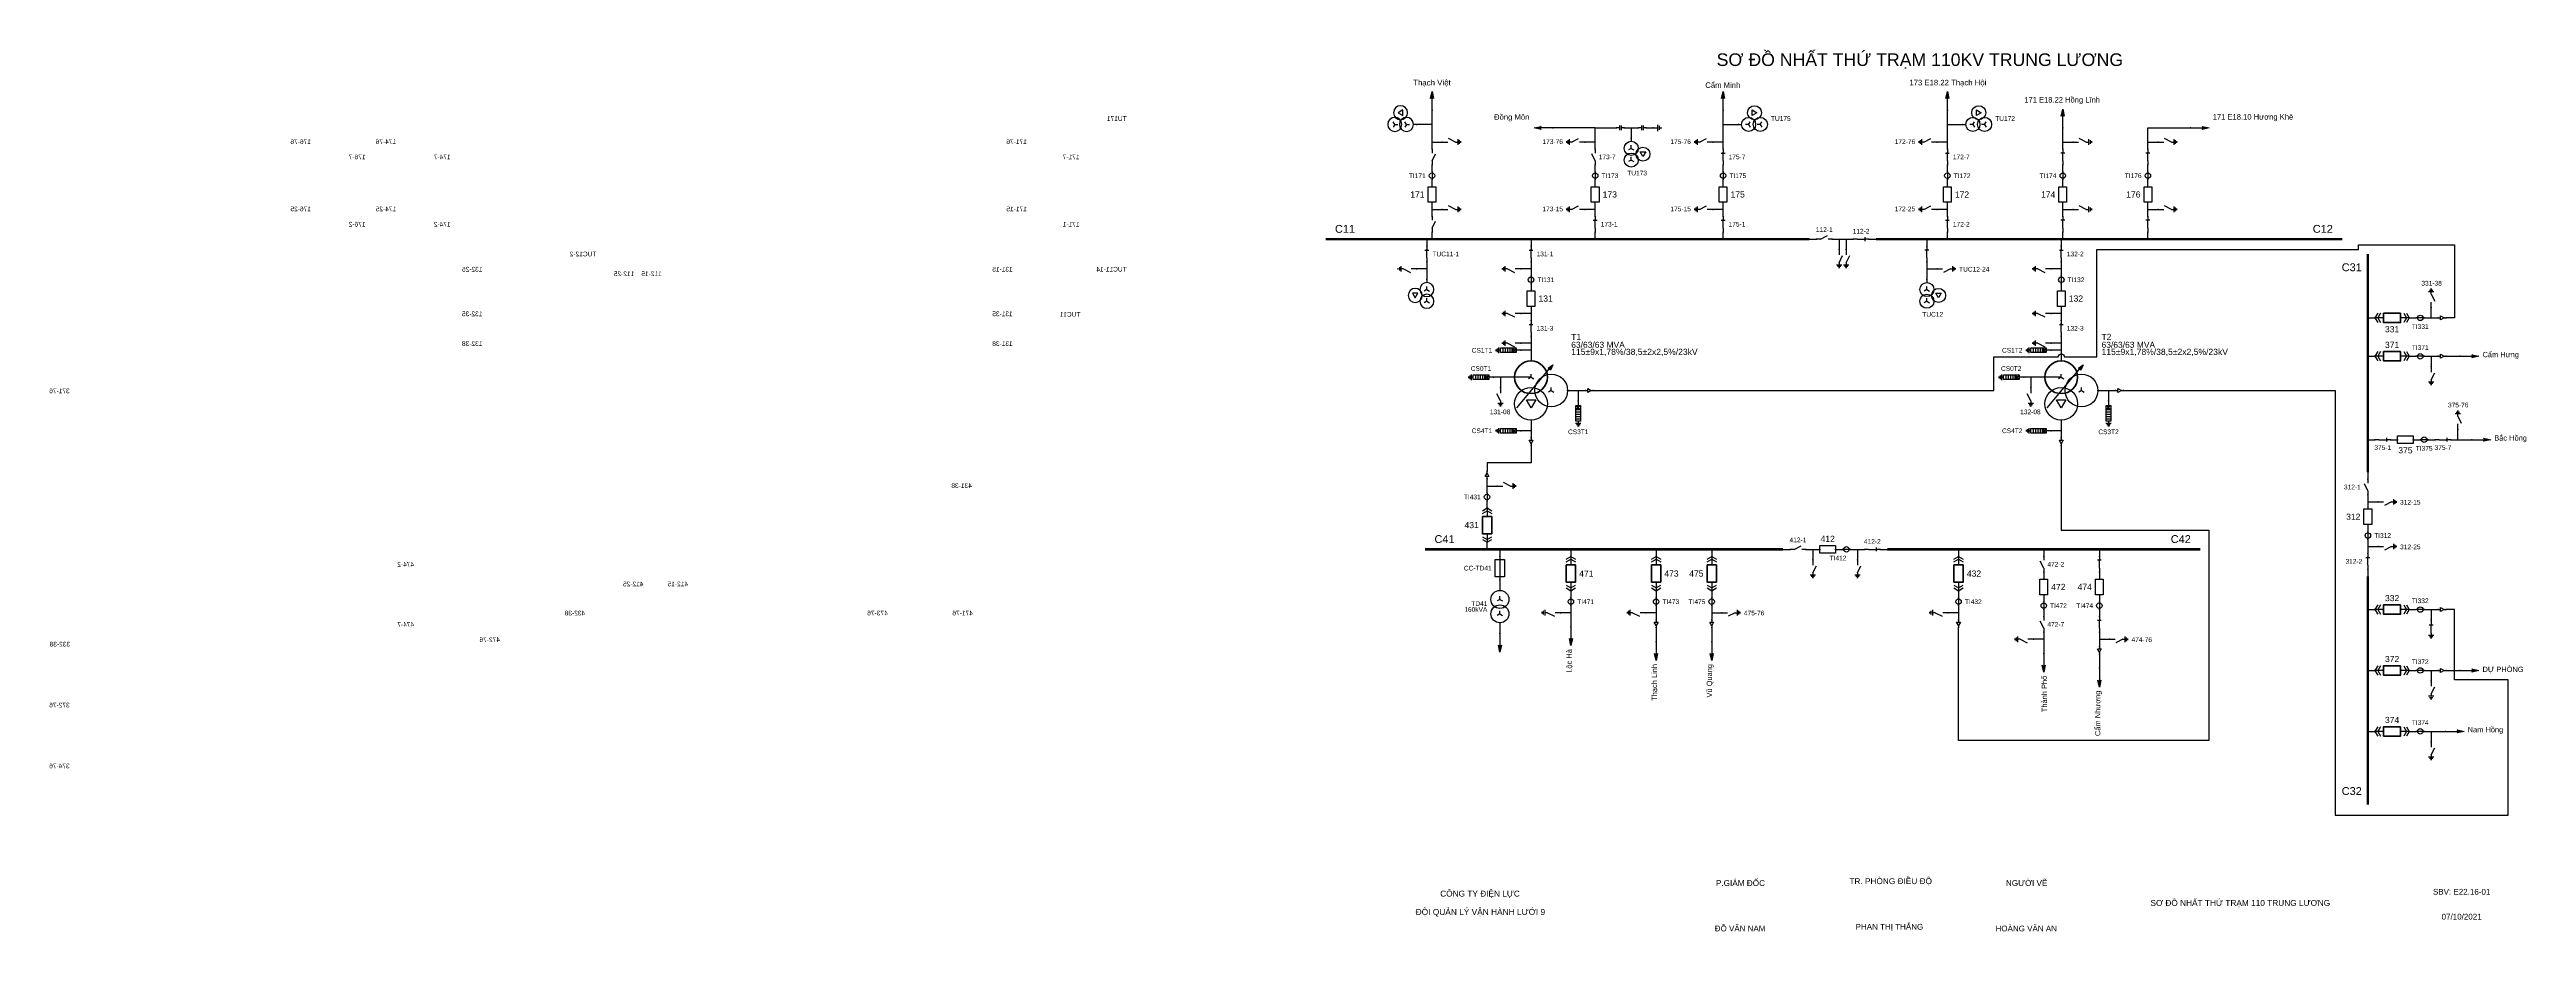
# Model space of a CAD drawing. Header units: millimetres. Extents: x -384 to 411, y 7 to 290.
import ezdxf

# ---------------------------------------------------------------- set-up
doc = ezdxf.new("R2010")
doc.units = ezdxf.units.MM
for name, color, linetype, lineweight in [('BUSBAR_110KV', 1, 'Continuous', 50), ('BUSBAR_22KV', 5, 'Continuous', 50), ('BUSBAR_35KV', 30, 'Continuous', 50), ('GROUND', 3, 'Continuous', 25), ('HV_110KV', 1, 'Continuous', 25), ('MV_22KV', 5, 'Continuous', 25), ('MV_35KV', 30, 'Continuous', 25), ('SLD_OTHER', 7, 'Continuous', 25)]:
    doc.layers.add(name, color=color, linetype=linetype, lineweight=lineweight)
doc.layers.add('SYM_PORTS', color=8, linetype='Continuous', plot=False)
doc.layers.add('TEXT', color=7, linetype='Continuous')
doc.styles.add('SLD_TEXT', font='arial.ttf')

# ---------------------------------------------------------------- blocks, each defined once
blk = doc.blocks.new('SYM_DISCONNECTOR_OPEN')
at = {"lineweight": 25}
for points in [[(0, -1.25), (-1.125, 1)], [(0, 2.5), (0, 1.25)], [(0, -1.25), (0, -2.5)]]:
    blk.add_lwpolyline(points, dxfattribs=at)
at = {"layer": 'SYM_PORTS'}
for p in [(0, 2.5), (0, -2.5)]:
    blk.add_point(p, dxfattribs=at)
blk.add_attdef('DEVICE_CODE', (1, -0.5), '', height=2)
blk = doc.blocks.new('SYM_EARTHING_SWITCH_OPEN')
at = {"lineweight": 25}
for points in [[(0, -1.25), (-1.125, 1)], [(0, 3), (0, 1.25)], [(-0.875, -2), (0.875, -2)], [(-0.5625, -2.4375), (0.5625, -2.4375)], [(-0.25, -2.875), (0.25, -2.875)], [(0, -1.25), (0, -2)]]:
    blk.add_lwpolyline(points, dxfattribs=at)
at = {"layer": 'SYM_PORTS'}
blk.add_point((0, 3), dxfattribs=at)
blk.add_attdef('DEVICE_CODE', (1.875, 0), '', height=2)
blk = doc.blocks.new('SYM_CIRCUIT_BREAKER')
at = {"lineweight": 25}
blk.add_lwpolyline([(-1.25, 2.5), (1.25, 2.5), (1.25, -2.5), (-1.25, -2.5)], close=True, dxfattribs=at)
at = {"layer": 'SYM_PORTS'}
for p in [(0, 2.5), (0, -2.5)]:
    blk.add_point(p, dxfattribs=at)
blk.add_attdef('DEVICE_CODE', (2.25, -0.5), '', height=2)
at = {"flags": 1}
blk.add_attdef('RATING', (2.25, -3.5), '', height=2, dxfattribs=at)
blk = doc.blocks.new('SYM_CURRENT_TRANSFORMER')
at = {"lineweight": 25}
blk.add_lwpolyline([(0, 1.25), (0, -1.25)], dxfattribs=at)
blk.add_circle((0, 0), 0.875, dxfattribs=at)
at = {"layer": 'SYM_PORTS'}
for p in [(0, 1.25), (0, -1.25)]:
    blk.add_point(p, dxfattribs=at)
blk.add_attdef('DEVICE_CODE', (1.875, -1.75), '', height=2)
at = {"flags": 1}
blk.add_attdef('RATIO', (1.875, -4.75), '', height=2, dxfattribs=at)
blk = doc.blocks.new('SYM_VOLTAGE_TRANSFORMER')
at = {"lineweight": 25}
for points in [[(0, 1.375), (-0.8625, 0.875)], [(0, 4.625), (0, 3.625)], [(0, 1.375), (0, 2.375)], [(0, 1.375), (0.8625, 0.875)], [(0, -2.375), (-0.8625, -2.875)], [(0, -2.375), (0, -1.375)], [(0, -2.375), (0.8625, -2.875)]]:
    blk.add_lwpolyline(points, dxfattribs=at)
blk.add_lwpolyline([(2.875, 0.25), (4.625, 0.25), (3.75, -1.25)], close=True, dxfattribs=at)
for centre in [(0, 1.375), (3.75, -0.5), (0, -2.375)]:
    blk.add_circle(centre, 2.25, dxfattribs=at)
at = {"layer": 'SYM_PORTS'}
blk.add_point((0, 4.625), dxfattribs=at)
blk.add_attdef('DEVICE_CODE', (7, 1.625), '', height=2)
at = {"flags": 1}
blk.add_attdef('RATIO', (7, -1.375), '', height=2, dxfattribs=at)
blk = doc.blocks.new('SYM_LINE_FEEDER_ARROW')
blk.add_hatch(color=7).paths.add_polyline_path([(0, -3), (-0.5, -0.75), (0, -1.25), (0.5, -0.75)])
at = {"lineweight": 25}
blk.add_lwpolyline([(0, 3), (0, -1.25)], dxfattribs=at)
blk.add_lwpolyline([(0, -3), (-0.5, -0.75), (0, -1.25), (0.5, -0.75)], close=True, dxfattribs=at)
at = {"layer": 'SYM_PORTS'}
blk.add_point((0, 3), dxfattribs=at)
blk.add_attdef('LINE_NAME', (1.5, 0), '', height=2)
blk = doc.blocks.new('SYM_DISCONNECTOR_CLOSED')
at = {"lineweight": 25}
for points in [[(-0.625, 1.25), (0.625, 1.25)], [(0, 2.5), (0, 1.25)], [(0, -1.25), (0, 1.5)], [(0, -1.25), (0, -2.5)]]:
    blk.add_lwpolyline(points, dxfattribs=at)
at = {"layer": 'SYM_PORTS'}
for p in [(0, 2.5), (0, -2.5)]:
    blk.add_point(p, dxfattribs=at)
blk.add_attdef('DEVICE_CODE', (1.625, -0.5), '', height=2)
blk = doc.blocks.new('SYM_COUPLING_CAPACITOR')
at = {"lineweight": 25}
for points in [[(-0.75, 0.25), (0.75, 0.25)], [(0, 1.25), (0, 0.25)], [(-0.75, -0.25), (0.75, -0.25)], [(0, -0.25), (0, -1.25)]]:
    blk.add_lwpolyline(points, dxfattribs=at)
at = {"layer": 'SYM_PORTS'}
for p in [(0, 1.25), (0, -1.25)]:
    blk.add_point(p, dxfattribs=at)
blk.add_attdef('DEVICE_CODE', (1.75, -1.75), '', height=2)
blk = doc.blocks.new('SYM_GROUND_SYMBOL')
at = {"lineweight": 25}
for points in [[(0, 1.25), (0, -0.25)], [(-1, -0.25), (1, -0.25)], [(-0.625, -0.75), (0.625, -0.75)], [(-0.25, -1.25), (0.25, -1.25)]]:
    blk.add_lwpolyline(points, dxfattribs=at)
at = {"layer": 'SYM_PORTS'}
blk.add_point((0, 1.25), dxfattribs=at)
blk = doc.blocks.new('SYM_SURGE_ARRESTER')
at = {"lineweight": 25}
for points in [[(-0.75, 2.5), (0.75, 2.5), (0.75, 1.25), (-0.75, 1.25)], [(-0.75, 1.25), (0.75, 1.25), (0.75, -2.5), (-0.75, -2.5)]]:
    blk.add_lwpolyline(points, close=True, dxfattribs=at)
for points in [[(-0.75, 2.5), (0.75, 1.25)], [(0.75, 2.5), (-0.75, 1.25)], [(-0.75, 0.5), (0.75, 0.5)], [(0, 4), (0, 2.5)], [(-0.875, -3.125), (0.875, -3.125)], [(-0.75, -0.25), (0.75, -0.25)], [(-0.75, -1), (0.75, -1)], [(-0.75, -1.75), (0.75, -1.75)], [(-0.5625, -3.5625), (0.5625, -3.5625)], [(-0.25, -4), (0.25, -4)], [(0, -2.5), (0, -3.125)]]:
    blk.add_lwpolyline(points, dxfattribs=at)
at = {"layer": 'SYM_PORTS'}
blk.add_point((0, 4), dxfattribs=at)
blk.add_attdef('DEVICE_CODE', (1.875, 1), '', height=2)
blk = doc.blocks.new('SYM_TRANSFORMER_3W')
blk.add_hatch(color=7).paths.add_polyline_path([(3.75, 8.25), (3.0125, 6.575), (2.2375, 7.225)])
at = {"lineweight": 25}
for points in [[(3.75, 8.25), (3.0125, 6.575), (2.2375, 7.225)], [(-4.75, -3), (-1.75, -3), (-3.25, -5.5)]]:
    blk.add_lwpolyline(points, close=True, dxfattribs=at)
for points in [[(-3.25, 4.25), (-8.5, 4.25)], [(-7.75, -5.5), (3.0125, 7.35)], [(-3.25, 4.25), (-4.1125, 3.75)], [(-3.25, 4.25), (-3.25, 5.25)], [(-3.25, 4.25), (-2.3875, 3.75)], [(3.25, 0), (2.3875, -0.5)], [(3.25, 0), (3.25, 1)], [(3.25, 0), (4.1125, -0.5)]]:
    blk.add_lwpolyline(points, dxfattribs=at)
at = {"lineweight": 50}
blk.add_circle((-3.25, 4.25), 5.25, dxfattribs=at)
at = {"lineweight": 25}
for centre in [(-3.25, -4.25), (3.25, 0)]:
    blk.add_circle(centre, 5.25, dxfattribs=at)
at = {"layer": 'SYM_PORTS'}
for p in [(-3.25, 9.5), (-8.5, 4.25), (8.5, 0), (-3.25, -9.5)]:
    blk.add_point(p, dxfattribs=at)
blk.add_attdef('DEVICE_CODE', (9.5, 6.5), '', height=2)
at = {"flags": 1}
for tag, p in [('VOLTAGE_RATIO', (9.5, 0.5)), ('POWER', (9.5, 3.5))]:
    blk.add_attdef(tag, p, '', height=2, dxfattribs=at)
blk = doc.blocks.new('SYM_CABLE_TERMINATION')
at = {"lineweight": 25}
blk.add_lwpolyline([(-0.625, 0.5), (0.625, 0.5), (0, -0.625)], close=True, dxfattribs=at)
for points in [[(0, 1.25), (0, 0.5)], [(0, -0.625), (0, -1.25)]]:
    blk.add_lwpolyline(points, dxfattribs=at)
at = {"layer": 'SYM_PORTS'}
for p in [(0, 1.25), (0, -1.25)]:
    blk.add_point(p, dxfattribs=at)
blk = doc.blocks.new('SYM_DRAWOUT_BREAKER')
at = {"lineweight": 25}
for points in [[(-1.5, 4.625), (0, 5.5), (1.5, 4.625)], [(-1.5, 3.75), (0, 4.625), (1.5, 3.75)], [(0, 5.5), (0, 2.75)], [(-1.5, -3.75), (0, -4.625), (1.5, -3.75)], [(-1.5, -4.625), (0, -5.5), (1.5, -4.625)], [(0, -2.75), (0, -5.5)]]:
    blk.add_lwpolyline(points, dxfattribs=at)
at = {"lineweight": 35}
blk.add_lwpolyline([(-1.5, 2.75), (1.5, 2.75), (1.5, -2.75), (-1.5, -2.75)], close=True, dxfattribs=at)
at = {"layer": 'SYM_PORTS'}
for p in [(0, 5.5), (0, -5.5)]:
    blk.add_point(p, dxfattribs=at)
blk.add_attdef('DEVICE_CODE', (2.5, 2.5), '', height=2)
at = {"flags": 1}
blk.add_attdef('RATING', (2.5, -0.5), '', height=2, dxfattribs=at)
blk = doc.blocks.new('SYM_EARTHING_SWITCH_CLOSED')
at = {"lineweight": 25}
for points in [[(-0.625, 1.25), (0.625, 1.25)], [(0, 3), (0, 1.25)], [(0, -1.25), (0, 1.5)], [(-0.875, -2), (0.875, -2)], [(-0.5625, -2.4375), (0.5625, -2.4375)], [(-0.25, -2.875), (0.25, -2.875)], [(0, -1.25), (0, -2)]]:
    blk.add_lwpolyline(points, dxfattribs=at)
at = {"layer": 'SYM_PORTS'}
blk.add_point((0, 3), dxfattribs=at)
blk.add_attdef('DEVICE_CODE', (1.875, 0), '', height=2)
blk = doc.blocks.new('SYM_FUSE_DISCONNECTOR')
at = {"lineweight": 25}
blk.add_lwpolyline([(-1.5, 2.75), (1.5, 2.75), (1.5, -2.75), (-1.5, -2.75)], close=True, dxfattribs=at)
blk.add_lwpolyline([(0, 3.75), (0, -3.75)], dxfattribs=at)
at = {"layer": 'SYM_PORTS'}
for p in [(0, 3.75), (0, -3.75)]:
    blk.add_point(p, dxfattribs=at)
blk.add_attdef('DEVICE_CODE', (2.5, 0.75), '', height=2)
at = {"flags": 1}
blk.add_attdef('RATING', (2.5, -2.25), '', height=2, dxfattribs=at)
blk = doc.blocks.new('SYM_TRANSFORMER_2W')
at = {"lineweight": 25}
for points in [[(0, 2.3125), (-0.8625, 1.8125)], [(0, 2.3125), (0, 3.3125)], [(0, 2.3125), (0.8625, 1.8125)], [(0, -2.3125), (-0.8625, -2.8125)], [(0, -2.3125), (0, -1.3125)], [(0, -2.3125), (0.8625, -2.8125)]]:
    blk.add_lwpolyline(points, dxfattribs=at)
for centre in [(0, 2.3125), (0, -2.3125)]:
    blk.add_circle(centre, 2.875, dxfattribs=at)
at = {"layer": 'SYM_PORTS'}
for p in [(0, 5.1875), (0, -5.1875)]:
    blk.add_point(p, dxfattribs=at)
blk.add_attdef('DEVICE_CODE', (3.875, 2.1875), '', height=2)
at = {"flags": 1}
for tag, p in [('POWER', (3.875, -0.8125)), ('VOLTAGE_RATIO', (3.875, -3.8125))]:
    blk.add_attdef(tag, p, '', height=2, dxfattribs=at)

msp = doc.modelspace()

# ---------------------------------------------------------------- linework, layer by layer
at = {"layer": 'BUSBAR_110KV', "const_width": 0.792}
for points in [[(25.69, 229.25), (180.85, 229.25)], [(202.2, 229.25), (351.75, 229.25)]]:
    msp.add_lwpolyline(points, dxfattribs=at)
at = {"layer": 'BUSBAR_22KV', "const_width": 0.792}
for points in [[(57.59, 129.75), (172.42, 129.75)], [(205.81, 129.75), (306.2, 129.75)]]:
    msp.add_lwpolyline(points, dxfattribs=at)
at = {"layer": 'BUSBAR_35KV', "const_width": 0.792}
for points in [[(359.98, 224.48), (359.98, 154.5)], [(359.98, 121.11), (359.98, 47.89)]]:
    msp.add_lwpolyline(points, dxfattribs=at)
at = {"layer": 'GROUND'}
msp.add_lwpolyline([(128.5, 264.91), (130.77, 264.91)], dxfattribs=at)
at = {"layer": 'HV_110KV'}
for points in [[(59.81, 266.04), (59.81, 270.58)], [(153.17, 266.04), (153.17, 270.58)], [(225.1, 266.04), (225.1, 270.58)], [(59.81, 266.04), (54.86, 266.04)], [(59.81, 260.37), (59.81, 266.04)], [(112.15, 264.91), (98.53, 264.91)], [(112.15, 260.37), (112.15, 264.91)], [(112.15, 264.91), (118.96, 264.91)], [(121.46, 264.91), (123.73, 264.91)], [(123.73, 264.91), (123.73, 261.6)], [(123.73, 264.91), (126, 264.91)], [(153.17, 260.37), (153.17, 266.04)], [(153.17, 266.04), (158.12, 266.04)], [(225.1, 260.37), (225.1, 266.04)], [(225.1, 266.04), (230.06, 266.04)], [(262.12, 260.37), (262.12, 264.91)], [(289.43, 260.37), (289.43, 264.91), (303.05, 264.91)], [(59.81, 258.1), (59.81, 260.37)], [(59.81, 260.37), (63.12, 260.37)], [(112.15, 260.37), (108.85, 260.37)], [(112.15, 258.1), (112.15, 260.37)], [(153.17, 260.37), (149.86, 260.37)], [(153.17, 258.1), (153.17, 260.37)], [(225.1, 260.37), (221.8, 260.37)], [(225.1, 258.1), (225.1, 260.37)], [(262.12, 258.1), (262.12, 260.37)], [(262.12, 260.37), (265.42, 260.37)], [(289.43, 258.1), (289.43, 260.37)], [(289.43, 260.37), (292.74, 260.37)], [(59.81, 250.83), (59.81, 253.1)], [(59.81, 246.06), (59.81, 248.33)], [(112.15, 250.83), (112.15, 253.1)], [(112.15, 246.06), (112.15, 248.33)], [(153.17, 250.83), (153.17, 253.1)], [(153.17, 246.06), (153.17, 248.33)], [(225.1, 250.83), (225.1, 253.1)], [(225.1, 246.06), (225.1, 248.33)], [(262.12, 250.83), (262.12, 253.1)], [(262.12, 246.06), (262.12, 248.33)], [(289.43, 250.83), (289.43, 253.1)], [(289.43, 246.06), (289.43, 248.33)], [(59.81, 238.79), (59.81, 241.06)], [(59.81, 236.52), (59.81, 238.79)], [(59.81, 238.79), (63.12, 238.79)], [(112.15, 238.79), (108.85, 238.79)], [(112.15, 238.79), (112.15, 241.06)], [(112.15, 236.52), (112.15, 238.79)], [(153.17, 238.79), (149.86, 238.79)], [(153.17, 238.79), (153.17, 241.06)], [(153.17, 236.52), (153.17, 238.79)], [(225.1, 238.79), (221.8, 238.79)], [(225.1, 238.79), (225.1, 241.06)], [(225.1, 236.52), (225.1, 238.79)], [(262.12, 238.79), (262.12, 241.06)], [(262.12, 236.52), (262.12, 238.79)], [(262.12, 238.79), (265.42, 238.79)], [(289.43, 238.79), (289.43, 241.06)], [(289.43, 236.52), (289.43, 238.79)], [(289.43, 238.79), (292.74, 238.79)], [(59.81, 229.25), (59.81, 231.52)], [(112.15, 229.25), (112.15, 231.52)], [(153.17, 229.25), (153.17, 231.52)], [(225.1, 229.25), (225.1, 231.52)], [(262.12, 229.25), (262.12, 231.52)], [(289.43, 229.25), (289.43, 231.52)], [(58.18, 229.25), (58.18, 226.98)], [(91.57, 229.25), (91.57, 226.98)], [(180.85, 229.25), (183.12, 229.25)], [(188.12, 229.25), (190.39, 229.25)], [(190.39, 229.25), (190.39, 225.94)], [(190.39, 229.25), (192.66, 229.25)], [(192.66, 229.25), (192.66, 225.94)], [(192.66, 229.25), (194.93, 229.25)], [(199.93, 229.25), (202.2, 229.25)], [(218.54, 229.25), (218.54, 226.98)], [(261.65, 229.25), (261.65, 226.98)], [(58.18, 219.71), (54.88, 219.71)], [(58.18, 221.98), (58.18, 219.71)], [(58.18, 219.71), (58.18, 216.3)], [(91.57, 219.71), (88.27, 219.71)], [(91.57, 221.98), (91.57, 219.71)], [(91.57, 219.71), (91.57, 217.44)], [(91.57, 214.94), (91.57, 212.67)], [(218.54, 221.98), (218.54, 219.71)], [(218.54, 219.71), (221.84, 219.71)], [(218.54, 219.71), (218.54, 216.3)], [(261.65, 219.71), (258.35, 219.71)], [(261.65, 221.98), (261.65, 219.71)], [(261.65, 219.71), (261.65, 217.44)], [(261.65, 214.94), (261.65, 212.67)], [(91.57, 207.67), (91.57, 205.4)], [(261.65, 207.67), (261.65, 205.4)], [(91.57, 205.4), (88.27, 205.4)], [(91.57, 205.4), (91.57, 203.13)], [(261.65, 205.4), (258.35, 205.4)], [(261.65, 205.4), (261.65, 203.13)], [(91.57, 195.86), (88.27, 195.86)], [(91.57, 193.59), (88.27, 193.59)], [(91.57, 198.13), (91.57, 195.86)], [(91.57, 195.86), (91.57, 193.59)], [(91.57, 193.59), (91.57, 190.18)], [(261.65, 195.86), (258.35, 195.86)], [(261.65, 193.59), (258.35, 193.59)], [(261.65, 198.13), (261.65, 195.86)], [(261.65, 195.86), (261.65, 193.59)], [(261.65, 193.59), (261.65, 190.18)], [(81.78, 184.93), (79.51, 184.93)], [(86.32, 184.93), (81.78, 184.93)], [(81.78, 184.93), (81.78, 181.63)], [(251.86, 184.93), (249.59, 184.93)], [(256.4, 184.93), (251.86, 184.93)], [(251.86, 184.93), (251.86, 181.63)]]:
    msp.add_lwpolyline(points, dxfattribs=at)
at = {"layer": 'MV_22KV'}
for points in [[(91.57, 167.78), (88.27, 167.78)], [(91.57, 171.18), (91.57, 167.78)], [(91.57, 167.78), (91.57, 165.51)], [(261.65, 167.78), (258.35, 167.78)], [(261.65, 171.18), (261.65, 167.78)], [(261.65, 167.78), (261.65, 165.51)], [(91.57, 163.01), (91.57, 160.31), (91.57, 157.53), (77.46, 157.53), (77.46, 154.83)], [(261.65, 163.01), (261.65, 160.31), (261.65, 135.95), (309, 135.95), (309, 68.45), (228.71, 68.45), (228.71, 101.97), (228.71, 104.67)], [(77.46, 150.06), (77.46, 152.33)], [(77.46, 147.79), (77.46, 150.06)], [(77.46, 150.06), (80.76, 150.06)], [(77.46, 143.02), (77.46, 145.29)], [(77.46, 129.75), (77.46, 132.02)], [(81.59, 129.75), (81.59, 127.48)], [(104.36, 129.75), (104.36, 127.48)], [(131.68, 129.75), (131.68, 127.48)], [(149.52, 129.75), (149.52, 127.48)], [(172.42, 129.75), (174.69, 129.75)], [(179.69, 129.75), (181.96, 129.75)], [(181.96, 129.75), (181.96, 126.44)], [(181.96, 129.75), (184.23, 129.75)], [(189.23, 129.75), (191.5, 129.75)], [(194, 129.75), (196.27, 129.75)], [(196.27, 129.75), (196.27, 126.44)], [(196.27, 129.75), (198.54, 129.75)], [(203.54, 129.75), (205.81, 129.75)], [(228.71, 129.75), (228.71, 127.48)], [(256.02, 129.75), (256.02, 127.48)], [(273.86, 129.75), (273.86, 127.48)], [(81.59, 119.98), (81.59, 116.57)], [(256.02, 122.48), (256.02, 120.21)], [(273.86, 122.48), (273.86, 120.21)], [(104.36, 116.48), (104.36, 114.21)], [(104.36, 111.71), (104.36, 109.44)], [(131.68, 116.48), (131.68, 114.21)], [(131.68, 111.71), (131.68, 109.44)], [(149.52, 116.48), (149.52, 114.21)], [(149.52, 111.71), (149.52, 109.44)], [(228.71, 116.48), (228.71, 114.21)], [(228.71, 111.71), (228.71, 109.44)], [(256.02, 115.21), (256.02, 112.94)], [(273.86, 115.21), (273.86, 112.94)], [(104.36, 109.44), (101.06, 109.44)], [(104.36, 109.44), (104.36, 104.9)], [(131.68, 109.44), (128.37, 109.44)], [(131.68, 109.44), (131.68, 107.17)], [(131.68, 104.67), (131.68, 100.13)], [(149.52, 109.44), (152.82, 109.44)], [(149.52, 109.44), (149.52, 107.17)], [(149.52, 104.67), (149.52, 100.13)], [(228.71, 109.44), (225.4, 109.44)], [(228.71, 109.44), (228.71, 107.17)], [(256.02, 110.44), (256.02, 108.17)], [(273.86, 110.44), (273.86, 108.17)], [(256.02, 100.9), (252.72, 100.9)], [(256.02, 103.17), (256.02, 100.9)], [(256.02, 100.9), (256.02, 96.36)], [(273.86, 103.17), (273.86, 100.9)], [(273.86, 100.9), (277.16, 100.9)], [(273.86, 100.9), (273.86, 98.63)], [(273.86, 96.13), (273.86, 91.59)]]:
    msp.add_lwpolyline(points, dxfattribs=at)
at = {"layer": 'MV_35KV'}
msp.add_lwpolyline([(111.49, 180.68), (114.19, 180.68), (240, 180.68), (240, 191.45), (260.65, 191.45, -1), (262.65, 191.45), (273, 191.45), (273, 225.95), (357, 225.95), (357, 227.45), (387.76, 227.45), (387.76, 203.99), (385.06, 203.99)], format="xyb", dxfattribs=at)
for points in [[(380.29, 203.99), (380.29, 207.3)], [(359.98, 203.99), (362.25, 203.99)], [(373.25, 203.99), (375.52, 203.99)], [(378.02, 203.99), (380.29, 203.99)], [(380.29, 203.99), (382.56, 203.99)], [(359.98, 191.67), (362.25, 191.67)], [(373.25, 191.67), (375.52, 191.67)], [(378.02, 191.67), (380.29, 191.67)], [(380.29, 191.67), (380.29, 188.37)], [(380.29, 191.67), (382.56, 191.67)], [(385.06, 191.67), (389.6, 191.67)], [(103.32, 180.68), (106.72, 180.68)], [(106.72, 180.68), (106.72, 177.38)], [(106.72, 180.68), (108.99, 180.68)], [(273.4, 180.68), (276.81, 180.68)], [(276.81, 180.68), (276.81, 177.38)], [(276.81, 180.68), (279.08, 180.68)], [(281.58, 180.68), (284.28, 180.68), (349.5, 180.68), (349.5, 44.45), (405, 44.45), (405, 87.95), (387.76, 87.95), (387.76, 110.45), (385.06, 110.45)], [(388.83, 164.92), (388.83, 168.22)], [(359.98, 164.92), (362.25, 164.92)], [(367.25, 164.92), (369.52, 164.92)], [(374.52, 164.92), (376.79, 164.92)], [(379.29, 164.92), (381.56, 164.92)], [(386.56, 164.92), (388.83, 164.92)], [(388.83, 164.92), (393.37, 164.92)], [(359.98, 154.5), (359.98, 152.23)], [(359.98, 147.23), (359.98, 144.96)], [(359.98, 144.96), (363.28, 144.96)], [(359.98, 144.96), (359.98, 142.69)], [(359.98, 137.69), (359.98, 135.42)], [(359.98, 132.92), (359.98, 130.65)], [(359.98, 130.65), (363.28, 130.65)], [(359.98, 130.65), (359.98, 128.38)], [(359.98, 123.38), (359.98, 121.11)], [(359.98, 110.45), (362.25, 110.45)], [(373.25, 110.45), (375.52, 110.45)], [(378.02, 110.45), (380.29, 110.45)], [(380.29, 110.45), (380.29, 107.14)], [(380.29, 110.45), (382.56, 110.45)], [(359.98, 90.91), (362.25, 90.91)], [(373.25, 90.91), (375.52, 90.91)], [(378.02, 90.91), (380.29, 90.91)], [(380.29, 90.91), (380.29, 87.61)], [(380.29, 90.91), (382.56, 90.91)], [(385.06, 90.91), (389.6, 90.91)], [(359.98, 71.37), (362.25, 71.37)], [(373.25, 71.37), (375.52, 71.37)], [(378.02, 71.37), (380.29, 71.37)], [(380.29, 71.37), (380.29, 68.07)], [(380.29, 71.37), (384.83, 71.37)]]:
    msp.add_lwpolyline(points, dxfattribs=at)
at = {"layer": 'SLD_OTHER'}
msp.add_lwpolyline([(81.59, 106.2), (81.59, 102.79)], dxfattribs=at)

# ---------------------------------------------------------------- block references
at = {"layer": 'GROUND'}
for name, p, rotation in [('SYM_COUPLING_CAPACITOR', (127.25, 264.91), 270), ('SYM_GROUND_SYMBOL', (132.02, 264.91), 90)]:
    msp.add_blockref(name, p, dxfattribs=dict(at, rotation=rotation))
at = {"layer": 'HV_110KV'}
ref = msp.add_blockref('SYM_VOLTAGE_TRANSFORMER', (50.23, 266.04), dxfattribs=dict(at, xscale=-1, rotation=270))
ref.add_attrib('DEVICE_CODE', 'TU171', (38.13, 267.17), dxfattribs={"layer": 'TEXT', "extrusion": (0, 0, -1), "height": 1.509, "style": 'SLD_TEXT'})
for name, p, rotation in [('SYM_LINE_FEEDER_ARROW', (59.81, 273.58), 180), ('SYM_LINE_FEEDER_ARROW', (153.17, 273.58), 180), ('SYM_LINE_FEEDER_ARROW', (225.1, 273.58), 180), ('SYM_LINE_FEEDER_ARROW', (262.12, 267.91), 180), ('SYM_LINE_FEEDER_ARROW', (95.53, 264.91), 270), ('SYM_COUPLING_CAPACITOR', (120.21, 264.91), 270), ('SYM_LINE_FEEDER_ARROW', (306.05, 264.91), 90)]:
    msp.add_blockref(name, p, dxfattribs=dict(at, rotation=rotation))
ref = msp.add_blockref('SYM_VOLTAGE_TRANSFORMER', (162.74, 266.04), dxfattribs=dict(at, rotation=90))
ref.add_attrib('DEVICE_CODE', 'TU175', (168.52, 267.17), dxfattribs={"layer": 'TEXT', "height": 1.509, "style": 'SLD_TEXT'})
ref = msp.add_blockref('SYM_VOLTAGE_TRANSFORMER', (234.68, 266.04), dxfattribs=dict(at, rotation=90))
ref.add_attrib('DEVICE_CODE', 'TU172', (240.46, 267.17), dxfattribs={"layer": 'TEXT', "height": 1.509, "style": 'SLD_TEXT'})
ref = msp.add_blockref('SYM_EARTHING_SWITCH_OPEN', (295.74, 260.37), dxfattribs=dict(at, xscale=-1, rotation=90))
ref.add_attrib('DEVICE_CODE', '176-76', (299.77, 259.75), dxfattribs={"layer": 'TEXT', "extrusion": (0, 0, -1), "height": 1.509, "style": 'SLD_TEXT'})
ref = msp.add_blockref('SYM_DISCONNECTOR_CLOSED', (289.43, 255.6), dxfattribs=dict(at, xscale=-1))
ref.add_attrib('DEVICE_CODE', '176-7', (282.26, 254.85), dxfattribs={"layer": 'TEXT', "extrusion": (0, 0, -1), "height": 1.509, "style": 'SLD_TEXT'})
ref = msp.add_blockref('SYM_EARTHING_SWITCH_OPEN', (268.42, 260.37), dxfattribs=dict(at, xscale=-1, rotation=90))
ref.add_attrib('DEVICE_CODE', '174-76', (272.45, 259.75), dxfattribs={"layer": 'TEXT', "extrusion": (0, 0, -1), "height": 1.509, "style": 'SLD_TEXT'})
ref = msp.add_blockref('SYM_DISCONNECTOR_CLOSED', (262.12, 255.6), dxfattribs=dict(at, xscale=-1))
ref.add_attrib('DEVICE_CODE', '174-7', (254.95, 254.84), dxfattribs={"layer": 'TEXT', "extrusion": (0, 0, -1), "height": 1.509, "style": 'SLD_TEXT'})
ref = msp.add_blockref('SYM_EARTHING_SWITCH_OPEN', (66.12, 260.37), dxfattribs=dict(at, xscale=-1, rotation=90))
ref.add_attrib('DEVICE_CODE', '171-76', (70.15, 259.75), dxfattribs={"layer": 'TEXT', "extrusion": (0, 0, -1), "height": 1.509, "style": 'SLD_TEXT'})
ref = msp.add_blockref('SYM_DISCONNECTOR_OPEN', (59.81, 255.6), dxfattribs=dict(at, xscale=-1))
ref.add_attrib('DEVICE_CODE', '171-7', (53.27, 254.84), dxfattribs={"layer": 'TEXT', "extrusion": (0, 0, -1), "height": 1.509, "style": 'SLD_TEXT'})
ref = msp.add_blockref('SYM_EARTHING_SWITCH_OPEN', (105.85, 260.37), dxfattribs=dict(at, rotation=270))
ref.add_attrib('DEVICE_CODE', '173-76', (95.25, 259.75), dxfattribs={"layer": 'TEXT', "height": 1.509, "style": 'SLD_TEXT'})
ref = msp.add_blockref('SYM_DISCONNECTOR_OPEN', (112.15, 255.6), dxfattribs=at)
ref.add_attrib('DEVICE_CODE', '173-7', (113.3, 254.85), dxfattribs={"layer": 'TEXT', "height": 1.509, "style": 'SLD_TEXT'})
ref = msp.add_blockref('SYM_VOLTAGE_TRANSFORMER', (123.73, 256.98), dxfattribs=at)
ref.add_attrib('DEVICE_CODE', 'TU173', (122.44, 249.68), dxfattribs={"layer": 'TEXT', "height": 1.509, "style": 'SLD_TEXT'})
ref = msp.add_blockref('SYM_EARTHING_SWITCH_OPEN', (146.86, 260.37), dxfattribs=dict(at, rotation=270))
ref.add_attrib('DEVICE_CODE', '175-76', (136.27, 259.75), dxfattribs={"layer": 'TEXT', "height": 1.509, "style": 'SLD_TEXT'})
ref = msp.add_blockref('SYM_DISCONNECTOR_CLOSED', (153.17, 255.6), dxfattribs=at)
ref.add_attrib('DEVICE_CODE', '175-7', (154.94, 254.85), dxfattribs={"layer": 'TEXT', "height": 1.509, "style": 'SLD_TEXT'})
ref = msp.add_blockref('SYM_EARTHING_SWITCH_OPEN', (218.8, 260.37), dxfattribs=dict(at, rotation=270))
ref.add_attrib('DEVICE_CODE', '172-76', (208.21, 259.75), dxfattribs={"layer": 'TEXT', "height": 1.509, "style": 'SLD_TEXT'})
ref = msp.add_blockref('SYM_DISCONNECTOR_CLOSED', (225.1, 255.6), dxfattribs=at)
ref.add_attrib('DEVICE_CODE', '172-7', (226.88, 254.84), dxfattribs={"layer": 'TEXT', "height": 1.509, "style": 'SLD_TEXT'})
ref = msp.add_blockref('SYM_CURRENT_TRANSFORMER', (59.81, 249.58), dxfattribs=at)
ref.add_attrib('DEVICE_CODE', 'TI171', (52.39, 248.82), dxfattribs={"layer": 'TEXT', "height": 1.509, "style": 'SLD_TEXT'})
ref = msp.add_blockref('SYM_CURRENT_TRANSFORMER', (112.15, 249.58), dxfattribs=at)
ref.add_attrib('DEVICE_CODE', 'TI173', (114.18, 248.83), dxfattribs={"layer": 'TEXT', "height": 1.509, "style": 'SLD_TEXT'})
ref = msp.add_blockref('SYM_CURRENT_TRANSFORMER', (153.17, 249.58), dxfattribs=at)
ref.add_attrib('DEVICE_CODE', 'TI175', (155.19, 248.83), dxfattribs={"layer": 'TEXT', "height": 1.509, "style": 'SLD_TEXT'})
ref = msp.add_blockref('SYM_CURRENT_TRANSFORMER', (225.1, 249.58), dxfattribs=at)
ref.add_attrib('DEVICE_CODE', 'TI172', (227.13, 248.82), dxfattribs={"layer": 'TEXT', "height": 1.509, "style": 'SLD_TEXT'})
ref = msp.add_blockref('SYM_CURRENT_TRANSFORMER', (262.12, 249.58), dxfattribs=at)
ref.add_attrib('DEVICE_CODE', 'TI174', (254.7, 248.82), dxfattribs={"layer": 'TEXT', "height": 1.509, "style": 'SLD_TEXT'})
ref = msp.add_blockref('SYM_CURRENT_TRANSFORMER', (289.43, 249.58), dxfattribs=at)
ref.add_attrib('DEVICE_CODE', 'TI176', (282.01, 248.83), dxfattribs={"layer": 'TEXT', "height": 1.509, "style": 'SLD_TEXT'})
ref = msp.add_blockref('SYM_EARTHING_SWITCH_OPEN', (295.74, 238.79), dxfattribs=dict(at, xscale=-1, rotation=90))
ref.add_attrib('DEVICE_CODE', '176-25', (299.77, 238.17), dxfattribs={"layer": 'TEXT', "extrusion": (0, 0, -1), "height": 1.509, "style": 'SLD_TEXT'})
ref = msp.add_blockref('SYM_EARTHING_SWITCH_OPEN', (268.42, 238.79), dxfattribs=dict(at, xscale=-1, rotation=90))
ref.add_attrib('DEVICE_CODE', '174-25', (272.45, 238.17), dxfattribs={"layer": 'TEXT', "extrusion": (0, 0, -1), "height": 1.509, "style": 'SLD_TEXT'})
ref = msp.add_blockref('SYM_EARTHING_SWITCH_OPEN', (66.12, 238.79), dxfattribs=dict(at, xscale=-1, rotation=90))
ref.add_attrib('DEVICE_CODE', '171-15', (70.15, 238.17), dxfattribs={"layer": 'TEXT', "extrusion": (0, 0, -1), "height": 1.509, "style": 'SLD_TEXT'})
ref = msp.add_blockref('SYM_CIRCUIT_BREAKER', (59.81, 243.56), dxfattribs=at)
ref.add_attrib('DEVICE_CODE', '171', (52.84, 242.57), dxfattribs={"layer": 'TEXT', "height": 1.962, "style": 'SLD_TEXT'})
ref = msp.add_blockref('SYM_EARTHING_SWITCH_OPEN', (105.85, 238.79), dxfattribs=dict(at, rotation=270))
ref.add_attrib('DEVICE_CODE', '173-15', (95.25, 238.17), dxfattribs={"layer": 'TEXT', "height": 1.509, "style": 'SLD_TEXT'})
ref = msp.add_blockref('SYM_CIRCUIT_BREAKER', (112.15, 243.56), dxfattribs=at)
ref.add_attrib('DEVICE_CODE', '173', (114.55, 242.59), dxfattribs={"layer": 'TEXT', "height": 1.963, "style": 'SLD_TEXT'})
ref = msp.add_blockref('SYM_EARTHING_SWITCH_OPEN', (146.86, 238.79), dxfattribs=dict(at, rotation=270))
ref.add_attrib('DEVICE_CODE', '175-15', (136.27, 238.17), dxfattribs={"layer": 'TEXT', "height": 1.509, "style": 'SLD_TEXT'})
ref = msp.add_blockref('SYM_CIRCUIT_BREAKER', (153.17, 243.56), dxfattribs=at)
ref.add_attrib('DEVICE_CODE', '175', (155.57, 242.59), dxfattribs={"layer": 'TEXT', "height": 1.963, "style": 'SLD_TEXT'})
ref = msp.add_blockref('SYM_EARTHING_SWITCH_OPEN', (218.8, 238.79), dxfattribs=dict(at, rotation=270))
ref.add_attrib('DEVICE_CODE', '172-25', (208.21, 238.17), dxfattribs={"layer": 'TEXT', "height": 1.509, "style": 'SLD_TEXT'})
ref = msp.add_blockref('SYM_CIRCUIT_BREAKER', (225.1, 243.56), dxfattribs=at)
ref.add_attrib('DEVICE_CODE', '172', (227.51, 242.57), dxfattribs={"layer": 'TEXT', "height": 1.962, "style": 'SLD_TEXT'})
ref = msp.add_blockref('SYM_CIRCUIT_BREAKER', (262.12, 243.56), dxfattribs=at)
ref.add_attrib('DEVICE_CODE', '174', (255.15, 242.57), dxfattribs={"layer": 'TEXT', "height": 1.962, "style": 'SLD_TEXT'})
ref = msp.add_blockref('SYM_CIRCUIT_BREAKER', (289.43, 243.56), dxfattribs=at)
ref.add_attrib('DEVICE_CODE', '176', (282.46, 242.59), dxfattribs={"layer": 'TEXT', "height": 1.963, "style": 'SLD_TEXT'})
ref = msp.add_blockref('SYM_DISCONNECTOR_CLOSED', (289.43, 234.02), dxfattribs=dict(at, xscale=-1))
ref.add_attrib('DEVICE_CODE', '176-2', (282.26, 233.27), dxfattribs={"layer": 'TEXT', "extrusion": (0, 0, -1), "height": 1.509, "style": 'SLD_TEXT'})
ref = msp.add_blockref('SYM_DISCONNECTOR_CLOSED', (262.12, 234.02), dxfattribs=dict(at, xscale=-1))
ref.add_attrib('DEVICE_CODE', '174-2', (254.95, 233.26), dxfattribs={"layer": 'TEXT', "extrusion": (0, 0, -1), "height": 1.509, "style": 'SLD_TEXT'})
ref = msp.add_blockref('SYM_DISCONNECTOR_OPEN', (59.81, 234.02), dxfattribs=dict(at, xscale=-1))
ref.add_attrib('DEVICE_CODE', '171-1', (53.27, 233.26), dxfattribs={"layer": 'TEXT', "extrusion": (0, 0, -1), "height": 1.509, "style": 'SLD_TEXT'})
ref = msp.add_blockref('SYM_DISCONNECTOR_CLOSED', (112.15, 234.02), dxfattribs=at)
ref.add_attrib('DEVICE_CODE', '173-1', (113.93, 233.27), dxfattribs={"layer": 'TEXT', "height": 1.509, "style": 'SLD_TEXT'})
ref = msp.add_blockref('SYM_DISCONNECTOR_CLOSED', (153.17, 234.02), dxfattribs=at)
ref.add_attrib('DEVICE_CODE', '175-1', (154.94, 233.27), dxfattribs={"layer": 'TEXT', "height": 1.509, "style": 'SLD_TEXT'})
ref = msp.add_blockref('SYM_DISCONNECTOR_OPEN', (185.62, 229.25), dxfattribs=dict(at, rotation=270))
ref.add_attrib('DEVICE_CODE', '112-1', (182.93, 231.53), dxfattribs={"layer": 'TEXT', "height": 1.509, "style": 'SLD_TEXT'})
ref = msp.add_blockref('SYM_DISCONNECTOR_CLOSED', (197.43, 229.25), dxfattribs=dict(at, rotation=270))
ref.add_attrib('DEVICE_CODE', '112-2', (194.74, 231.03), dxfattribs={"layer": 'TEXT', "height": 1.509, "style": 'SLD_TEXT'})
ref = msp.add_blockref('SYM_DISCONNECTOR_CLOSED', (225.1, 234.02), dxfattribs=at)
ref.add_attrib('DEVICE_CODE', '172-2', (226.88, 233.26), dxfattribs={"layer": 'TEXT', "height": 1.509, "style": 'SLD_TEXT'})
ref = msp.add_blockref('SYM_DISCONNECTOR_CLOSED', (218.54, 224.48), dxfattribs=dict(at, xscale=-1))
ref.add_attrib('DEVICE_CODE', 'TUC12-2', (208.21, 223.72), dxfattribs={"layer": 'TEXT', "extrusion": (0, 0, -1), "height": 1.509, "style": 'SLD_TEXT'})
ref = msp.add_blockref('SYM_EARTHING_SWITCH_OPEN', (192.66, 222.94), dxfattribs=dict(at, xscale=-1))
ref.add_attrib('DEVICE_CODE', '112-25', (196.07, 217.4), dxfattribs={"layer": 'TEXT', "extrusion": (0, 0, -1), "height": 1.509, "style": 'SLD_TEXT'})
ref = msp.add_blockref('SYM_EARTHING_SWITCH_OPEN', (190.39, 222.94), dxfattribs=dict(at, xscale=-1))
ref.add_attrib('DEVICE_CODE', '112-15', (187.24, 217.4), dxfattribs={"layer": 'TEXT', "extrusion": (0, 0, -1), "height": 1.509, "style": 'SLD_TEXT'})
ref = msp.add_blockref('SYM_DISCONNECTOR_CLOSED', (58.18, 224.48), dxfattribs=at)
ref.add_attrib('DEVICE_CODE', 'TUC11-1', (59.96, 223.72), dxfattribs={"layer": 'TEXT', "height": 1.509, "style": 'SLD_TEXT'})
ref = msp.add_blockref('SYM_DISCONNECTOR_CLOSED', (91.57, 224.48), dxfattribs=at)
ref.add_attrib('DEVICE_CODE', '131-1', (93.35, 223.73), dxfattribs={"layer": 'TEXT', "height": 1.509, "style": 'SLD_TEXT'})
ref = msp.add_blockref('SYM_DISCONNECTOR_CLOSED', (261.65, 224.48), dxfattribs=at)
ref.add_attrib('DEVICE_CODE', '132-2', (263.43, 223.73), dxfattribs={"layer": 'TEXT', "height": 1.509, "style": 'SLD_TEXT'})
ref = msp.add_blockref('SYM_EARTHING_SWITCH_OPEN', (255.35, 219.71), dxfattribs=dict(at, xscale=-1, rotation=270))
ref.add_attrib('DEVICE_CODE', '132-25', (244.76, 218.84), dxfattribs={"layer": 'TEXT', "extrusion": (0, 0, -1), "height": 1.509, "style": 'SLD_TEXT'})
ref = msp.add_blockref('SYM_EARTHING_SWITCH_OPEN', (85.27, 219.71), dxfattribs=dict(at, xscale=-1, rotation=270))
ref.add_attrib('DEVICE_CODE', '131-15', (74.67, 218.84), dxfattribs={"layer": 'TEXT', "extrusion": (0, 0, -1), "height": 1.509, "style": 'SLD_TEXT'})
ref = msp.add_blockref('SYM_VOLTAGE_TRANSFORMER', (58.18, 211.68), dxfattribs=dict(at, xscale=-1))
ref.add_attrib('DEVICE_CODE', 'TUC11', (52.97, 204.36), dxfattribs={"layer": 'TEXT', "extrusion": (0, 0, -1), "height": 1.509, "style": 'SLD_TEXT'})
ref = msp.add_blockref('SYM_EARTHING_SWITCH_OPEN', (51.88, 219.71), dxfattribs=dict(at, xscale=-1, rotation=270))
ref.add_attrib('DEVICE_CODE', 'TUC11-14', (38.13, 218.83), dxfattribs={"layer": 'TEXT', "extrusion": (0, 0, -1), "height": 1.509, "style": 'SLD_TEXT'})
ref = msp.add_blockref('SYM_CURRENT_TRANSFORMER', (91.57, 216.19), dxfattribs=at)
ref.add_attrib('DEVICE_CODE', 'TI131', (93.6, 215.44), dxfattribs={"layer": 'TEXT', "height": 1.509, "style": 'SLD_TEXT'})
ref = msp.add_blockref('SYM_VOLTAGE_TRANSFORMER', (218.54, 211.68), dxfattribs=at)
ref.add_attrib('DEVICE_CODE', 'TUC12', (217.08, 204.36), dxfattribs={"layer": 'TEXT', "height": 1.509, "style": 'SLD_TEXT'})
ref = msp.add_blockref('SYM_EARTHING_SWITCH_OPEN', (224.84, 219.71), dxfattribs=dict(at, rotation=90))
ref.add_attrib('DEVICE_CODE', 'TUC12-24', (228.87, 218.83), dxfattribs={"layer": 'TEXT', "height": 1.509, "style": 'SLD_TEXT'})
ref = msp.add_blockref('SYM_CURRENT_TRANSFORMER', (261.65, 216.19), dxfattribs=at)
ref.add_attrib('DEVICE_CODE', 'TI132', (263.68, 215.44), dxfattribs={"layer": 'TEXT', "height": 1.509, "style": 'SLD_TEXT'})
ref = msp.add_blockref('SYM_CIRCUIT_BREAKER', (91.57, 210.17), dxfattribs=at)
ref.add_attrib('DEVICE_CODE', '131', (93.97, 209.2), dxfattribs={"layer": 'TEXT', "height": 1.963, "style": 'SLD_TEXT'})
ref = msp.add_blockref('SYM_CIRCUIT_BREAKER', (261.65, 210.17), dxfattribs=at)
ref.add_attrib('DEVICE_CODE', '132', (264.06, 209.2), dxfattribs={"layer": 'TEXT', "height": 1.963, "style": 'SLD_TEXT'})
ref = msp.add_blockref('SYM_EARTHING_SWITCH_OPEN', (255.35, 205.4), dxfattribs=dict(at, xscale=-1, rotation=270))
ref.add_attrib('DEVICE_CODE', '132-35', (244.76, 204.53), dxfattribs={"layer": 'TEXT', "extrusion": (0, 0, -1), "height": 1.509, "style": 'SLD_TEXT'})
ref = msp.add_blockref('SYM_EARTHING_SWITCH_OPEN', (85.27, 205.4), dxfattribs=dict(at, xscale=-1, rotation=270))
ref.add_attrib('DEVICE_CODE', '131-35', (74.67, 204.53), dxfattribs={"layer": 'TEXT', "extrusion": (0, 0, -1), "height": 1.509, "style": 'SLD_TEXT'})
ref = msp.add_blockref('SYM_TRANSFORMER_3W', (94.82, 180.68), dxfattribs=at)
ref.add_attrib('DEVICE_CODE', 'T1', (104.47, 196.93), dxfattribs={"layer": 'TEXT', "height": 1.934, "style": 'SLD_TEXT'})
ref = msp.add_blockref('SYM_DISCONNECTOR_CLOSED', (91.57, 200.63), dxfattribs=at)
ref.add_attrib('DEVICE_CODE', '131-3', (93.35, 199.88), dxfattribs={"layer": 'TEXT', "height": 1.509, "style": 'SLD_TEXT'})
ref = msp.add_blockref('SYM_TRANSFORMER_3W', (264.9, 180.68), dxfattribs=at)
ref.add_attrib('DEVICE_CODE', 'T2', (274.56, 196.93), dxfattribs={"layer": 'TEXT', "height": 1.934, "style": 'SLD_TEXT'})
ref = msp.add_blockref('SYM_DISCONNECTOR_CLOSED', (261.65, 200.63), dxfattribs=at)
ref.add_attrib('DEVICE_CODE', '132-3', (263.43, 199.88), dxfattribs={"layer": 'TEXT', "height": 1.509, "style": 'SLD_TEXT'})
ref = msp.add_blockref('SYM_EARTHING_SWITCH_OPEN', (255.35, 195.86), dxfattribs=dict(at, xscale=-1, rotation=270))
ref.add_attrib('DEVICE_CODE', '132-38', (244.76, 194.99), dxfattribs={"layer": 'TEXT', "extrusion": (0, 0, -1), "height": 1.509, "style": 'SLD_TEXT'})
ref = msp.add_blockref('SYM_EARTHING_SWITCH_OPEN', (85.27, 195.86), dxfattribs=dict(at, xscale=-1, rotation=270))
ref.add_attrib('DEVICE_CODE', '131-38', (74.67, 194.99), dxfattribs={"layer": 'TEXT', "extrusion": (0, 0, -1), "height": 1.509, "style": 'SLD_TEXT'})
ref = msp.add_blockref('SYM_SURGE_ARRESTER', (84.27, 193.59), dxfattribs=dict(at, rotation=270))
ref.add_attrib('DEVICE_CODE', 'CS1T1', (72.55, 192.83), dxfattribs={"layer": 'TEXT', "height": 1.509, "style": 'SLD_TEXT'})
ref = msp.add_blockref('SYM_SURGE_ARRESTER', (254.35, 193.59), dxfattribs=dict(at, rotation=270))
ref.add_attrib('DEVICE_CODE', 'CS1T2', (242.64, 192.83), dxfattribs={"layer": 'TEXT', "height": 1.509, "style": 'SLD_TEXT'})
ref = msp.add_blockref('SYM_SURGE_ARRESTER', (75.51, 184.93), dxfattribs=dict(at, rotation=270))
ref.add_attrib('DEVICE_CODE', 'CS0T1', (72.23, 186.99), dxfattribs={"layer": 'TEXT', "height": 1.509, "style": 'SLD_TEXT'})
ref = msp.add_blockref('SYM_SURGE_ARRESTER', (245.59, 184.93), dxfattribs=dict(at, rotation=270))
ref.add_attrib('DEVICE_CODE', 'CS0T2', (242.31, 186.99), dxfattribs={"layer": 'TEXT', "height": 1.509, "style": 'SLD_TEXT'})
ref = msp.add_blockref('SYM_EARTHING_SWITCH_OPEN', (81.78, 178.63), dxfattribs=at)
ref.add_attrib('DEVICE_CODE', '131-08', (78.37, 173.08), dxfattribs={"layer": 'TEXT', "height": 1.509, "style": 'SLD_TEXT'})
ref = msp.add_blockref('SYM_EARTHING_SWITCH_OPEN', (251.86, 178.63), dxfattribs=at)
ref.add_attrib('DEVICE_CODE', '132-08', (248.46, 173.08), dxfattribs={"layer": 'TEXT', "height": 1.509, "style": 'SLD_TEXT'})
at = {"layer": 'MV_22KV'}
ref = msp.add_blockref('SYM_SURGE_ARRESTER', (84.27, 167.78), dxfattribs=dict(at, rotation=270))
ref.add_attrib('DEVICE_CODE', 'CS4T1', (72.55, 167.02), dxfattribs={"layer": 'TEXT', "height": 1.509, "style": 'SLD_TEXT'})
ref = msp.add_blockref('SYM_SURGE_ARRESTER', (254.35, 167.78), dxfattribs=dict(at, rotation=270))
ref.add_attrib('DEVICE_CODE', 'CS4T2', (242.64, 167.02), dxfattribs={"layer": 'TEXT', "height": 1.509, "style": 'SLD_TEXT'})
for name, p in [('SYM_CABLE_TERMINATION', (91.57, 164.26)), ('SYM_CABLE_TERMINATION', (261.65, 164.26)), ('SYM_LINE_FEEDER_ARROW', (104.36, 101.9)), ('SYM_CABLE_TERMINATION', (131.68, 105.92)), ('SYM_CABLE_TERMINATION', (149.52, 105.92)), ('SYM_CABLE_TERMINATION', (228.71, 105.92)), ('SYM_LINE_FEEDER_ARROW', (131.68, 97.13)), ('SYM_LINE_FEEDER_ARROW', (149.52, 97.13)), ('SYM_LINE_FEEDER_ARROW', (256.02, 93.36)), ('SYM_CABLE_TERMINATION', (273.86, 97.38)), ('SYM_LINE_FEEDER_ARROW', (273.86, 88.59))]:
    msp.add_blockref(name, p, dxfattribs=at)
ref = msp.add_blockref('SYM_EARTHING_SWITCH_OPEN', (83.76, 150.06), dxfattribs=dict(at, xscale=-1, rotation=90))
ref.add_attrib('DEVICE_CODE', '431-38', (87.79, 149.44), dxfattribs={"layer": 'TEXT', "extrusion": (0, 0, -1), "height": 1.509, "style": 'SLD_TEXT'})
at = {"layer": 'MV_22KV', "rotation": 180}
msp.add_blockref('SYM_CABLE_TERMINATION', (77.46, 153.58), dxfattribs=at)
at = {"layer": 'MV_22KV'}
ref = msp.add_blockref('SYM_CURRENT_TRANSFORMER', (77.46, 146.54), dxfattribs=at)
ref.add_attrib('DEVICE_CODE', 'TI431', (70.04, 145.79), dxfattribs={"layer": 'TEXT', "height": 1.509, "style": 'SLD_TEXT'})
ref = msp.add_blockref('SYM_DRAWOUT_BREAKER', (77.46, 137.52), dxfattribs=at)
ref.add_attrib('DEVICE_CODE', '431', (70.24, 136.55), dxfattribs={"layer": 'TEXT', "height": 1.963, "style": 'SLD_TEXT'})
ref = msp.add_blockref('SYM_DISCONNECTOR_CLOSED', (273.86, 124.98), dxfattribs=dict(at, xscale=-1))
ref.add_attrib('DEVICE_CODE', '474-2', (266.69, 124.22), dxfattribs={"layer": 'TEXT', "extrusion": (0, 0, -1), "height": 1.509, "style": 'SLD_TEXT'})
ref = msp.add_blockref('SYM_FUSE_DISCONNECTOR', (81.59, 123.73), dxfattribs=at)
ref.add_attrib('DEVICE_CODE', 'CC-TD41', (70.04, 122.97), dxfattribs={"layer": 'TEXT', "height": 1.509, "style": 'SLD_TEXT'})
ref = msp.add_blockref('SYM_DRAWOUT_BREAKER', (104.36, 121.98), dxfattribs=at)
ref.add_attrib('DEVICE_CODE', '471', (107.02, 120.99), dxfattribs={"layer": 'TEXT', "height": 1.962, "style": 'SLD_TEXT'})
ref = msp.add_blockref('SYM_DRAWOUT_BREAKER', (131.68, 121.98), dxfattribs=at)
ref.add_attrib('DEVICE_CODE', '473', (134.33, 121.01), dxfattribs={"layer": 'TEXT', "height": 1.963, "style": 'SLD_TEXT'})
ref = msp.add_blockref('SYM_DRAWOUT_BREAKER', (149.52, 121.98), dxfattribs=at)
ref.add_attrib('DEVICE_CODE', '475', (142.3, 121.01), dxfattribs={"layer": 'TEXT', "height": 1.966, "style": 'SLD_TEXT'})
ref = msp.add_blockref('SYM_DISCONNECTOR_OPEN', (177.19, 129.75), dxfattribs=dict(at, rotation=270))
ref.add_attrib('DEVICE_CODE', '412-1', (174.49, 132.03), dxfattribs={"layer": 'TEXT', "height": 1.509, "style": 'SLD_TEXT'})
ref = msp.add_blockref('SYM_CIRCUIT_BREAKER', (186.73, 129.75), dxfattribs=dict(at, rotation=270))
ref.add_attrib('DEVICE_CODE', '412', (184.44, 132.15), dxfattribs={"layer": 'TEXT', "height": 1.962, "style": 'SLD_TEXT'})
ref = msp.add_blockref('SYM_CURRENT_TRANSFORMER', (192.75, 129.75), dxfattribs=dict(at, rotation=270))
ref.add_attrib('DEVICE_CODE', 'TI412', (187.36, 126.2), dxfattribs={"layer": 'TEXT', "height": 1.509, "style": 'SLD_TEXT'})
ref = msp.add_blockref('SYM_DISCONNECTOR_CLOSED', (201.04, 129.75), dxfattribs=dict(at, rotation=270))
ref.add_attrib('DEVICE_CODE', '412-2', (198.34, 131.53), dxfattribs={"layer": 'TEXT', "height": 1.509, "style": 'SLD_TEXT'})
ref = msp.add_blockref('SYM_DRAWOUT_BREAKER', (228.71, 121.98), dxfattribs=at)
ref.add_attrib('DEVICE_CODE', '432', (231.36, 121.01), dxfattribs={"layer": 'TEXT', "height": 1.963, "style": 'SLD_TEXT'})
ref = msp.add_blockref('SYM_DISCONNECTOR_OPEN', (256.02, 124.98), dxfattribs=at)
ref.add_attrib('DEVICE_CODE', '472-2', (257.18, 124.22), dxfattribs={"layer": 'TEXT', "height": 1.509, "style": 'SLD_TEXT'})
ref = msp.add_blockref('SYM_EARTHING_SWITCH_OPEN', (196.27, 123.44), dxfattribs=dict(at, xscale=-1))
ref.add_attrib('DEVICE_CODE', '412-25', (193.11, 117.9), dxfattribs={"layer": 'TEXT', "extrusion": (0, 0, -1), "height": 1.509, "style": 'SLD_TEXT'})
ref = msp.add_blockref('SYM_EARTHING_SWITCH_OPEN', (181.96, 123.44), dxfattribs=dict(at, xscale=-1))
ref.add_attrib('DEVICE_CODE', '412-15', (178.8, 117.9), dxfattribs={"layer": 'TEXT', "extrusion": (0, 0, -1), "height": 1.509, "style": 'SLD_TEXT'})
ref = msp.add_blockref('SYM_CIRCUIT_BREAKER', (256.02, 117.71), dxfattribs=at)
ref.add_attrib('DEVICE_CODE', '472', (258.43, 116.72), dxfattribs={"layer": 'TEXT', "height": 1.962, "style": 'SLD_TEXT'})
ref = msp.add_blockref('SYM_CIRCUIT_BREAKER', (273.86, 117.71), dxfattribs=at)
ref.add_attrib('DEVICE_CODE', '474', (266.89, 116.73), dxfattribs={"layer": 'TEXT', "height": 1.964, "style": 'SLD_TEXT'})
ref = msp.add_blockref('SYM_TRANSFORMER_2W', (81.59, 111.38), dxfattribs=at)
ref.add_attrib('DEVICE_CODE', 'TD41', (72.41, 111.59), dxfattribs={"layer": 'TEXT', "height": 1.509, "style": 'SLD_TEXT'})
ref = msp.add_blockref('SYM_CURRENT_TRANSFORMER', (104.36, 112.96), dxfattribs=at)
ref.add_attrib('DEVICE_CODE', 'TI471', (106.39, 112.2), dxfattribs={"layer": 'TEXT', "height": 1.509, "style": 'SLD_TEXT'})
ref = msp.add_blockref('SYM_CURRENT_TRANSFORMER', (131.68, 112.96), dxfattribs=at)
ref.add_attrib('DEVICE_CODE', 'TI473', (133.71, 112.21), dxfattribs={"layer": 'TEXT', "height": 1.509, "style": 'SLD_TEXT'})
ref = msp.add_blockref('SYM_CURRENT_TRANSFORMER', (149.52, 112.96), dxfattribs=at)
ref.add_attrib('DEVICE_CODE', 'TI475', (142.1, 112.21), dxfattribs={"layer": 'TEXT', "height": 1.509, "style": 'SLD_TEXT'})
ref = msp.add_blockref('SYM_CURRENT_TRANSFORMER', (228.71, 112.96), dxfattribs=at)
ref.add_attrib('DEVICE_CODE', 'TI432', (230.74, 112.21), dxfattribs={"layer": 'TEXT', "height": 1.509, "style": 'SLD_TEXT'})
ref = msp.add_blockref('SYM_CURRENT_TRANSFORMER', (256.02, 111.69), dxfattribs=at)
ref.add_attrib('DEVICE_CODE', 'TI472', (258.05, 110.93), dxfattribs={"layer": 'TEXT', "height": 1.509, "style": 'SLD_TEXT'})
ref = msp.add_blockref('SYM_CURRENT_TRANSFORMER', (273.86, 111.69), dxfattribs=at)
ref.add_attrib('DEVICE_CODE', 'TI474', (266.44, 110.93), dxfattribs={"layer": 'TEXT', "height": 1.509, "style": 'SLD_TEXT'})
ref = msp.add_blockref('SYM_DISCONNECTOR_CLOSED', (273.86, 105.67), dxfattribs=dict(at, xscale=-1))
ref.add_attrib('DEVICE_CODE', '474-7', (266.69, 104.91), dxfattribs={"layer": 'TEXT', "extrusion": (0, 0, -1), "height": 1.509, "style": 'SLD_TEXT'})
ref = msp.add_blockref('SYM_EARTHING_SWITCH_OPEN', (222.4, 109.44), dxfattribs=dict(at, xscale=-1, rotation=270))
ref.add_attrib('DEVICE_CODE', '432-38', (211.81, 108.57), dxfattribs={"layer": 'TEXT', "extrusion": (0, 0, -1), "height": 1.509, "style": 'SLD_TEXT'})
ref = msp.add_blockref('SYM_EARTHING_SWITCH_OPEN', (125.37, 109.44), dxfattribs=dict(at, xscale=-1, rotation=270))
ref.add_attrib('DEVICE_CODE', '473-76', (114.78, 108.57), dxfattribs={"layer": 'TEXT', "extrusion": (0, 0, -1), "height": 1.509, "style": 'SLD_TEXT'})
ref = msp.add_blockref('SYM_EARTHING_SWITCH_OPEN', (98.06, 109.44), dxfattribs=dict(at, xscale=-1, rotation=270))
ref.add_attrib('DEVICE_CODE', '471-76', (87.47, 108.57), dxfattribs={"layer": 'TEXT', "extrusion": (0, 0, -1), "height": 1.509, "style": 'SLD_TEXT'})
ref = msp.add_blockref('SYM_EARTHING_SWITCH_OPEN', (155.82, 109.44), dxfattribs=dict(at, rotation=90))
ref.add_attrib('DEVICE_CODE', '475-76', (159.85, 108.57), dxfattribs={"layer": 'TEXT', "height": 1.509, "style": 'SLD_TEXT'})
ref = msp.add_blockref('SYM_DISCONNECTOR_OPEN', (256.02, 105.67), dxfattribs=at)
ref.add_attrib('DEVICE_CODE', '472-7', (257.18, 104.91), dxfattribs={"layer": 'TEXT', "height": 1.509, "style": 'SLD_TEXT'})
ref = msp.add_blockref('SYM_EARTHING_SWITCH_OPEN', (249.72, 100.9), dxfattribs=dict(at, xscale=-1, rotation=270))
ref.add_attrib('DEVICE_CODE', '472-76', (239.13, 100.03), dxfattribs={"layer": 'TEXT', "extrusion": (0, 0, -1), "height": 1.509, "style": 'SLD_TEXT'})
ref = msp.add_blockref('SYM_EARTHING_SWITCH_OPEN', (280.16, 100.9), dxfattribs=dict(at, rotation=90))
ref.add_attrib('DEVICE_CODE', '474-76', (284.19, 100.03), dxfattribs={"layer": 'TEXT', "height": 1.509, "style": 'SLD_TEXT'})
at = {"layer": 'MV_35KV'}
ref = msp.add_blockref('SYM_EARTHING_SWITCH_OPEN', (380.29, 210.3), dxfattribs=dict(at, rotation=180))
ref.add_attrib('DEVICE_CODE', '331-38', (377.14, 214.35), dxfattribs={"layer": 'TEXT', "height": 1.509, "style": 'SLD_TEXT'})
ref = msp.add_blockref('SYM_DRAWOUT_BREAKER', (367.75, 203.99), dxfattribs=dict(at, rotation=270))
ref.add_attrib('DEVICE_CODE', '331', (365.47, 199.37), dxfattribs={"layer": 'TEXT', "height": 1.963, "style": 'SLD_TEXT'})
ref = msp.add_blockref('SYM_CURRENT_TRANSFORMER', (376.77, 203.99), dxfattribs=dict(at, rotation=270))
ref.add_attrib('DEVICE_CODE', 'TI331', (374.08, 200.45), dxfattribs={"layer": 'TEXT', "height": 1.509, "style": 'SLD_TEXT'})
at = {"layer": 'MV_35KV', "rotation": 90}
for name, p in [('SYM_CABLE_TERMINATION', (383.81, 203.99)), ('SYM_CABLE_TERMINATION', (383.81, 191.67)), ('SYM_LINE_FEEDER_ARROW', (392.6, 191.67)), ('SYM_CABLE_TERMINATION', (110.24, 180.68)), ('SYM_CABLE_TERMINATION', (280.33, 180.68)), ('SYM_LINE_FEEDER_ARROW', (396.37, 164.92)), ('SYM_CABLE_TERMINATION', (383.81, 110.45)), ('SYM_CABLE_TERMINATION', (383.81, 90.91)), ('SYM_LINE_FEEDER_ARROW', (392.6, 90.91)), ('SYM_LINE_FEEDER_ARROW', (387.83, 71.37))]:
    msp.add_blockref(name, p, dxfattribs=at)
at = {"layer": 'MV_35KV'}
ref = msp.add_blockref('SYM_DRAWOUT_BREAKER', (367.75, 191.67), dxfattribs=dict(at, rotation=270))
ref.add_attrib('DEVICE_CODE', '371', (365.47, 194.36), dxfattribs={"layer": 'TEXT', "height": 1.963, "style": 'SLD_TEXT'})
ref = msp.add_blockref('SYM_CURRENT_TRANSFORMER', (376.77, 191.67), dxfattribs=dict(at, rotation=270))
ref.add_attrib('DEVICE_CODE', 'TI371', (374.08, 193.72), dxfattribs={"layer": 'TEXT', "height": 1.509, "style": 'SLD_TEXT'})
ref = msp.add_blockref('SYM_EARTHING_SWITCH_OPEN', (380.29, 185.37), dxfattribs=dict(at, xscale=-1))
ref.add_attrib('DEVICE_CODE', '371-76', (377.14, 179.82), dxfattribs={"layer": 'TEXT', "extrusion": (0, 0, -1), "height": 1.509, "style": 'SLD_TEXT'})
ref = msp.add_blockref('SYM_SURGE_ARRESTER', (106.72, 173.38), dxfattribs=at)
ref.add_attrib('DEVICE_CODE', 'CS3T1', (103.44, 166.69), dxfattribs={"layer": 'TEXT', "height": 1.509, "style": 'SLD_TEXT'})
ref = msp.add_blockref('SYM_SURGE_ARRESTER', (276.81, 173.38), dxfattribs=at)
ref.add_attrib('DEVICE_CODE', 'CS3T2', (273.53, 166.69), dxfattribs={"layer": 'TEXT', "height": 1.509, "style": 'SLD_TEXT'})
ref = msp.add_blockref('SYM_EARTHING_SWITCH_OPEN', (388.83, 171.22), dxfattribs=dict(at, rotation=180))
ref.add_attrib('DEVICE_CODE', '375-76', (385.68, 175.28), dxfattribs={"layer": 'TEXT', "height": 1.509, "style": 'SLD_TEXT'})
ref = msp.add_blockref('SYM_DISCONNECTOR_CLOSED', (364.75, 164.92), dxfattribs=dict(at, rotation=270))
ref.add_attrib('DEVICE_CODE', '375-1', (362.06, 161.63), dxfattribs={"layer": 'TEXT', "height": 1.509, "style": 'SLD_TEXT'})
ref = msp.add_blockref('SYM_CIRCUIT_BREAKER', (372.02, 164.92), dxfattribs=dict(at, rotation=270))
ref.add_attrib('DEVICE_CODE', '375', (369.74, 160.54), dxfattribs={"layer": 'TEXT', "height": 1.963, "style": 'SLD_TEXT'})
ref = msp.add_blockref('SYM_CURRENT_TRANSFORMER', (378.04, 164.92), dxfattribs=dict(at, rotation=270))
ref.add_attrib('DEVICE_CODE', 'TI375', (375.35, 161.38), dxfattribs={"layer": 'TEXT', "height": 1.509, "style": 'SLD_TEXT'})
ref = msp.add_blockref('SYM_DISCONNECTOR_CLOSED', (384.06, 164.92), dxfattribs=dict(at, rotation=270))
ref.add_attrib('DEVICE_CODE', '375-7', (381.37, 161.63), dxfattribs={"layer": 'TEXT', "height": 1.509, "style": 'SLD_TEXT'})
ref = msp.add_blockref('SYM_DISCONNECTOR_OPEN', (359.98, 149.73), dxfattribs=at)
ref.add_attrib('DEVICE_CODE', '312-1', (352.31, 148.99), dxfattribs={"layer": 'TEXT', "height": 1.509, "style": 'SLD_TEXT'})
ref = msp.add_blockref('SYM_EARTHING_SWITCH_OPEN', (366.28, 144.96), dxfattribs=dict(at, rotation=90))
ref.add_attrib('DEVICE_CODE', '312-15', (370.31, 144.09), dxfattribs={"layer": 'TEXT', "height": 1.509, "style": 'SLD_TEXT'})
ref = msp.add_blockref('SYM_CIRCUIT_BREAKER', (359.98, 140.19), dxfattribs=at)
ref.add_attrib('DEVICE_CODE', '312', (353.01, 139.23), dxfattribs={"layer": 'TEXT', "height": 1.963, "style": 'SLD_TEXT'})
ref = msp.add_blockref('SYM_CURRENT_TRANSFORMER', (359.98, 134.17), dxfattribs=at)
ref.add_attrib('DEVICE_CODE', 'TI312', (362.01, 133.43), dxfattribs={"layer": 'TEXT', "height": 1.509, "style": 'SLD_TEXT'})
ref = msp.add_blockref('SYM_DISCONNECTOR_CLOSED', (359.98, 125.88), dxfattribs=at)
ref.add_attrib('DEVICE_CODE', '312-2', (352.81, 125.14), dxfattribs={"layer": 'TEXT', "height": 1.509, "style": 'SLD_TEXT'})
ref = msp.add_blockref('SYM_EARTHING_SWITCH_OPEN', (366.28, 130.65), dxfattribs=dict(at, rotation=90))
ref.add_attrib('DEVICE_CODE', '312-25', (370.31, 129.78), dxfattribs={"layer": 'TEXT', "height": 1.509, "style": 'SLD_TEXT'})
ref = msp.add_blockref('SYM_DRAWOUT_BREAKER', (367.75, 110.45), dxfattribs=dict(at, rotation=270))
ref.add_attrib('DEVICE_CODE', '332', (365.47, 113.14), dxfattribs={"layer": 'TEXT', "height": 1.963, "style": 'SLD_TEXT'})
ref = msp.add_blockref('SYM_CURRENT_TRANSFORMER', (376.77, 110.45), dxfattribs=dict(at, rotation=270))
ref.add_attrib('DEVICE_CODE', 'TI332', (374.08, 112.5), dxfattribs={"layer": 'TEXT', "height": 1.509, "style": 'SLD_TEXT'})
ref = msp.add_blockref('SYM_EARTHING_SWITCH_CLOSED', (380.29, 104.14), dxfattribs=dict(at, xscale=-1))
ref.add_attrib('DEVICE_CODE', '332-38', (377.01, 98.6), dxfattribs={"layer": 'TEXT', "extrusion": (0, 0, -1), "height": 1.509, "style": 'SLD_TEXT'})
ref = msp.add_blockref('SYM_DRAWOUT_BREAKER', (367.75, 90.91), dxfattribs=dict(at, rotation=270))
ref.add_attrib('DEVICE_CODE', '372', (365.47, 93.6), dxfattribs={"layer": 'TEXT', "height": 1.963, "style": 'SLD_TEXT'})
ref = msp.add_blockref('SYM_EARTHING_SWITCH_OPEN', (380.29, 84.61), dxfattribs=dict(at, xscale=-1))
ref.add_attrib('DEVICE_CODE', '372-76', (377.14, 79.06), dxfattribs={"layer": 'TEXT', "extrusion": (0, 0, -1), "height": 1.509, "style": 'SLD_TEXT'})
ref = msp.add_blockref('SYM_CURRENT_TRANSFORMER', (376.77, 90.91), dxfattribs=dict(at, rotation=270))
ref.add_attrib('DEVICE_CODE', 'TI372', (374.08, 92.97), dxfattribs={"layer": 'TEXT', "height": 1.509, "style": 'SLD_TEXT'})
ref = msp.add_blockref('SYM_DRAWOUT_BREAKER', (367.75, 71.37), dxfattribs=dict(at, rotation=270))
ref.add_attrib('DEVICE_CODE', '374', (365.47, 74.06), dxfattribs={"layer": 'TEXT', "height": 1.963, "style": 'SLD_TEXT'})
ref = msp.add_blockref('SYM_CURRENT_TRANSFORMER', (376.77, 71.37), dxfattribs=dict(at, rotation=270))
ref.add_attrib('DEVICE_CODE', 'TI374', (374.08, 73.43), dxfattribs={"layer": 'TEXT', "height": 1.509, "style": 'SLD_TEXT'})
ref = msp.add_blockref('SYM_EARTHING_SWITCH_OPEN', (380.29, 65.07), dxfattribs=dict(at, xscale=-1))
ref.add_attrib('DEVICE_CODE', '374-76', (377.14, 59.53), dxfattribs={"layer": 'TEXT', "extrusion": (0, 0, -1), "height": 1.509, "style": 'SLD_TEXT'})
at = {"layer": 'SLD_OTHER'}
msp.add_blockref('SYM_LINE_FEEDER_ARROW', (81.59, 99.79), dxfattribs=at)

# ---------------------------------------------------------------- texts
at = {"layer": 'TEXT', "attachment_point": 7, "style": 'SLD_TEXT'}
for s, insert, char_height in [('SƠ ĐỒ NHẤT THỨ TRẠM 110KV TRUNG LƯƠNG', (151.1, 283.87), 4.0515), ('Thạch Việt', (53.78, 278.13), 1.803), ('Cẩm Minh', (147.47, 277.73), 1.76), ('173 E18.22 Thạch Hội', (212.91, 278.16), 1.7773), ('171 E18.22 Hồng Lĩnh', (249.79, 272.53), 1.7361), ('Đồng Môn', (79.71, 267), 1.759), ('171 E18.10 Hương Khê', (310.21, 267.05), 1.7436), ('C11', (28.69, 231.24), 2.516), ('C12', (342.31, 231.24), 2.516), ('C31', (351.59, 218.92), 2.517), ('63/63/63 MVA', (104.47, 194.36), 1.9416), ('115±9x1,78%/38,5±2x2,5%/23kV', (104.47, 191.74), 1.9643), ('63/63/63 MVA', (274.56, 194.36), 1.9416), ('115±9x1,78%/38,5±2x2,5%/23kV', (274.56, 191.74), 1.9643), ('Cẩm Hưng', (396.76, 190.85), 1.708), ('Bắc Hồng', (400.53, 164.11), 1.708), ('C41', (60.6, 131.74), 2.516), ('C42', (296.76, 131.74), 2.516), ('160kVA', (70.18, 109.69), 1.509), ('DỰ PHÒNG', (396.76, 90.03), 1.708), ('Nam Hồng', (391.99, 70.56), 1.708), ('C32', (351.59, 50.94), 2.517), ('P.GIÁM ĐỐC', (150.87, 21.76), 1.878), ('TR. PHÒNG ĐIỀU ĐỘ', (193.68, 21.97), 1.8964), ('NGƯỜI VẼ', (243.9, 21.77), 1.864), ('CÔNG TY ĐIỆN LỰC', (62.45, 17.97), 1.8977), ('SƠ ĐỒ NHẤT THỨ TRẠM 110 TRUNG LƯƠNG', (290.25, 14.98), 1.9011), ('SBV: E22.16-01', (380.86, 18.99), 1.8381), ('ĐỘI QUẢN LÝ VẬN HÀNH LƯỚI 9', (54.58, 11.98), 1.911), ('ĐỖ VĂN NAM', (150.51, 7.21), 1.838), ('PHAN THỊ THẮNG', (195.68, 7.39), 1.8381), ('HOÀNG VĂN AN', (240.57, 7.2), 1.8381), ('07/10/2021', (383.64, 11.01), 1.838)]:
    msp.add_mtext(s, dxfattribs=dict(at, insert=insert, char_height=char_height))
at = {"layer": 'TEXT', "char_height": 1.708, "attachment_point": 7, "rotation": 90, "style": 'SLD_TEXT'}
for s, insert in [('Lộc Hà', (105.03, 90.18)), ('Thạch Linh', (132.34, 81.17)), ('Vũ Quang', (150.14, 82.23)), ('Thành Phố', (257.07, 77.53)), ('Cẩm Nhượng', (274.68, 69.87))]:
    msp.add_mtext(s, dxfattribs=dict(at, insert=insert))

doc.saveas('drawing.dxf')
